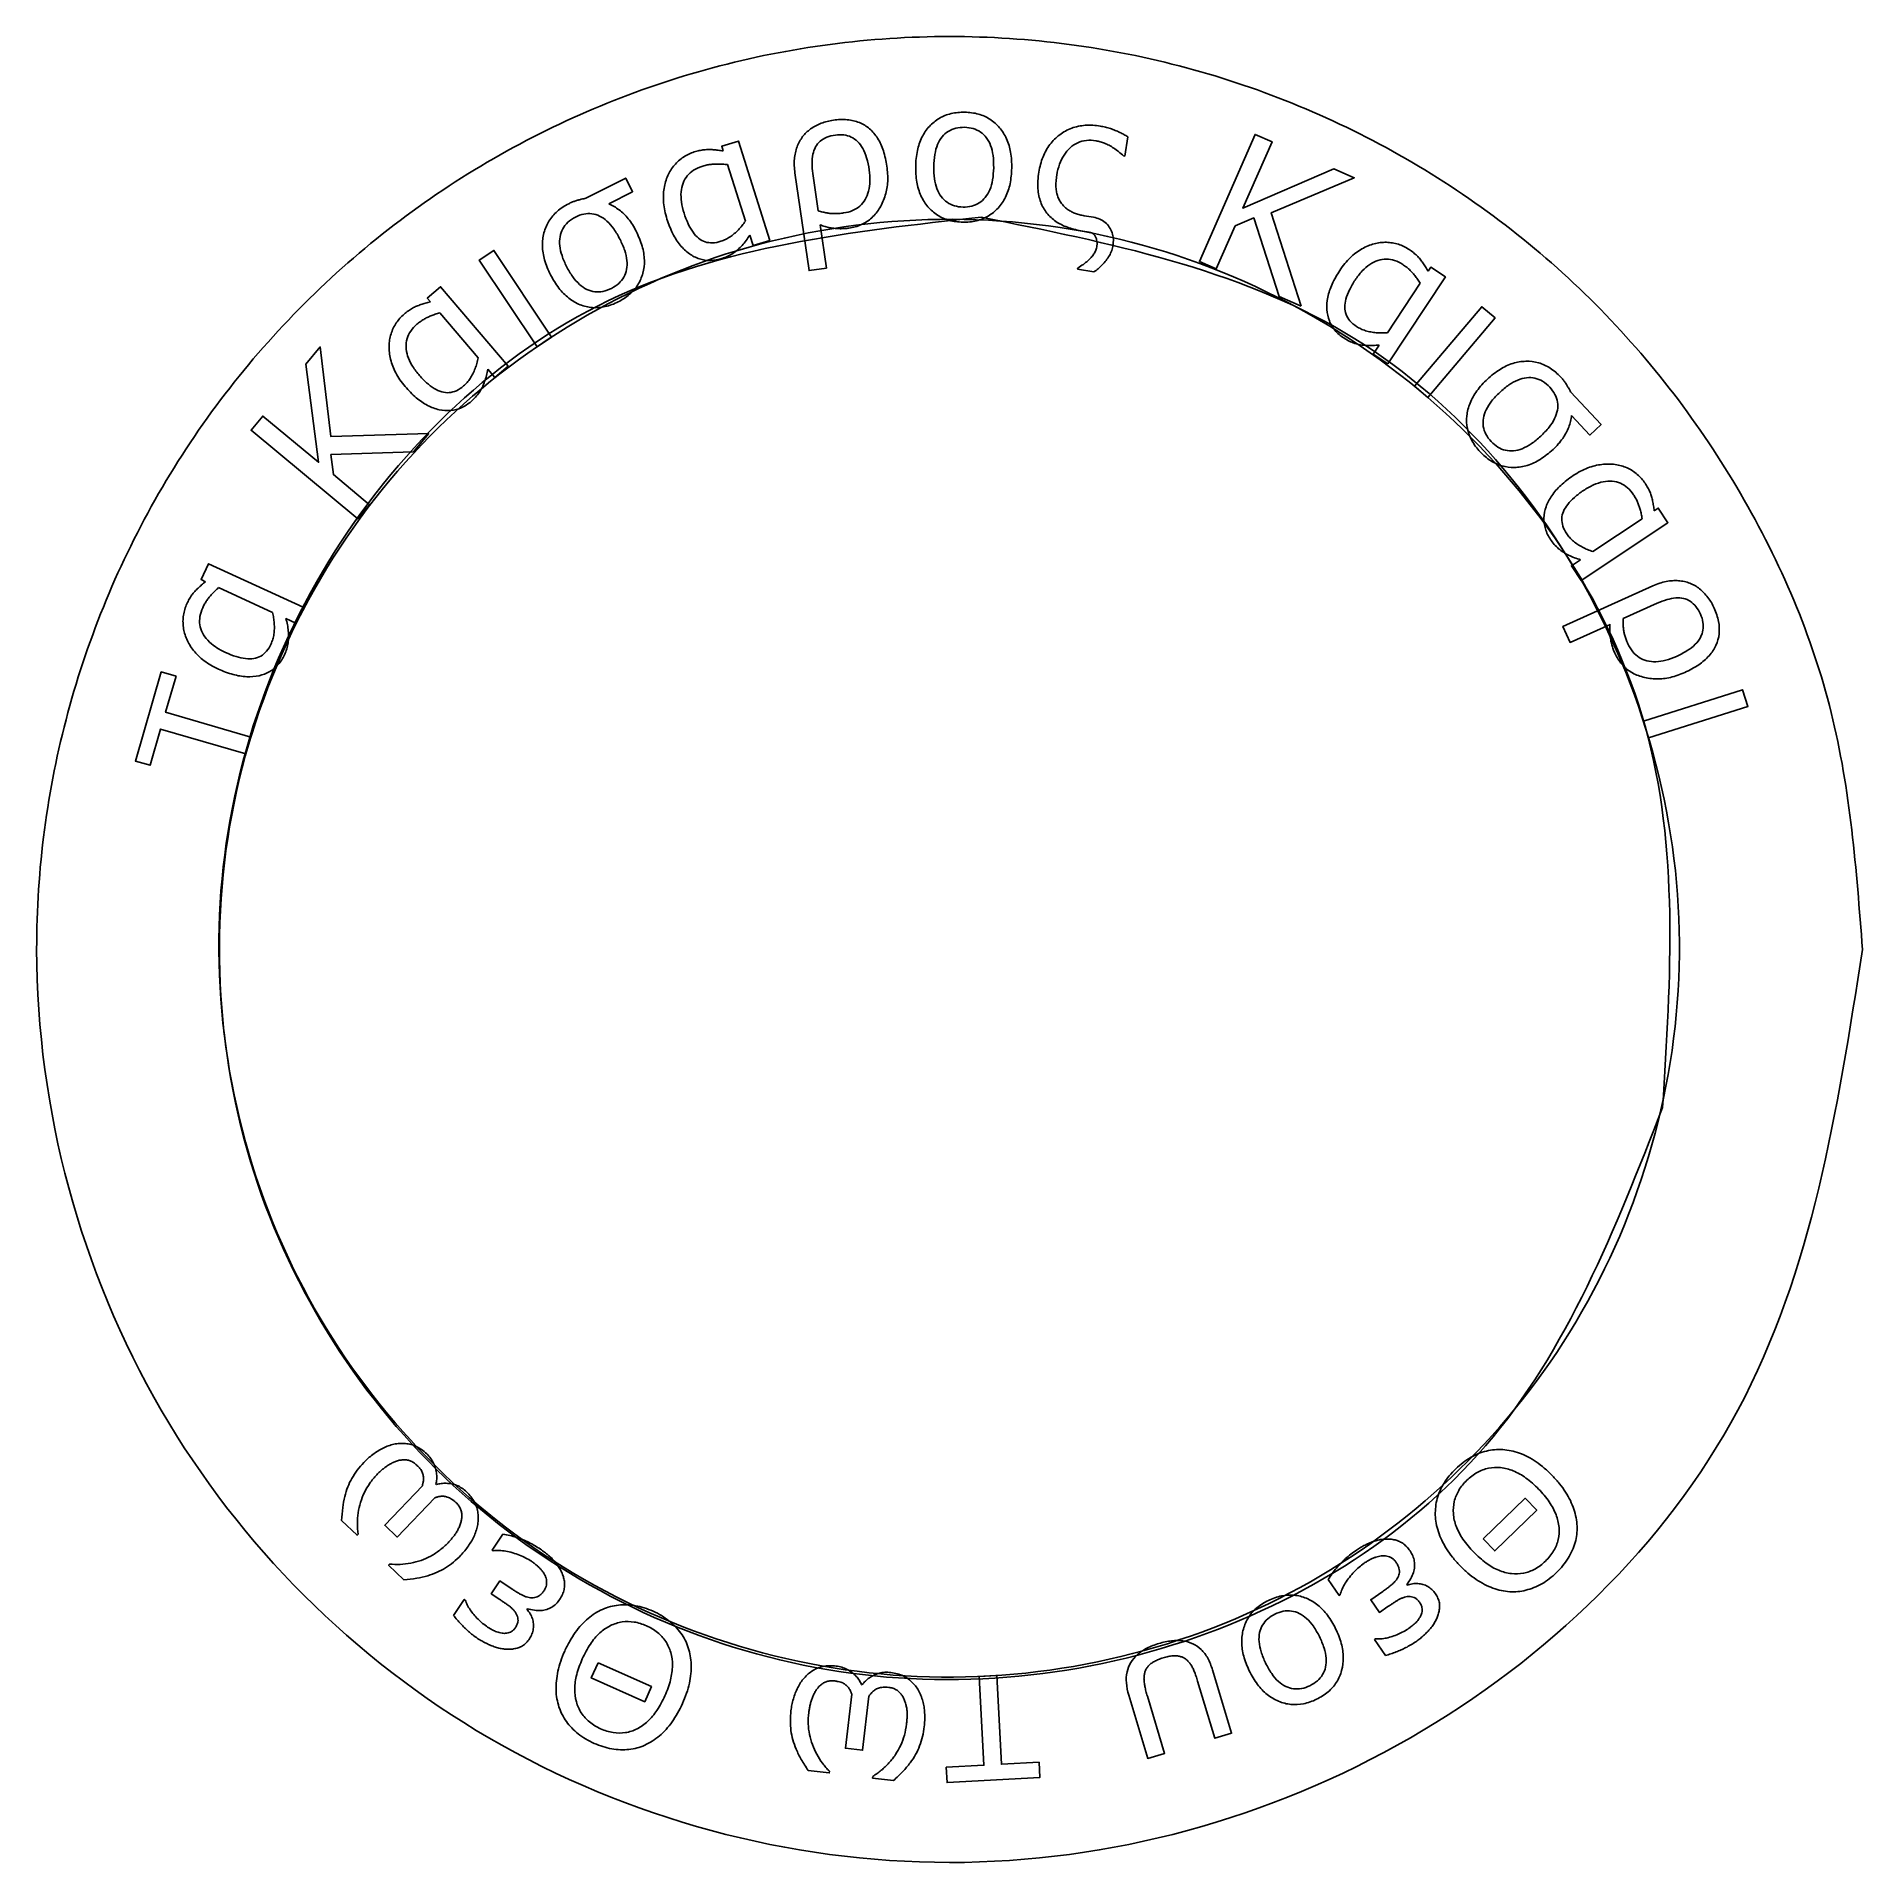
# Model space of a CAD drawing. Header units: millimetres. Extents: x 90.3 to 150.3, y 170.7 to 230.7.
import ezdxf

# ---------------------------------------------------------------- set-up
doc = ezdxf.new("R2010")
doc.units = ezdxf.units.MM
doc.layers.add('Layer_1', color=7, linetype='CONTINUOUS')

msp = doc.modelspace()

# ---------------------------------------------------------------- linework, layer by layer
at = {"layer": 'Layer_1', "color": 7}
for points in [[(131.86414, 221.790772), (131.14294, 222.106554), (130.30473, 224.690792), (129.69527, 224.429262), (129.07477, 223.012125), (128.51914, 223.255413), (130.34871, 227.433862), (130.90434, 227.190574), (129.94962, 225.010148), (132.93323, 226.302206), (133.60672, 226.007311), (130.88048, 224.860066)], [(117.6684, 226.266601)], [(118.25136, 226.387601)], [(121.75905, 226.337981)], [(122.35326, 226.327211)], [(113.59722, 224.583093)], [(121.34184, 224.716832)], [(109.47942, 223.985865)], [(110.00931, 224.254972)], [(107.23135, 220.776958), (106.75222, 220.457396), (104.85355, 223.304165), (105.33268, 223.623726)], [(136.02734, 218.789129), (135.58761, 219.161053), (137.79739, 221.773698), (138.23712, 221.401774)], [(134.69801, 220.917658)], [(103.19437, 217.607611), (102.69125, 217.002041), (99.97596, 216.912111), (100.05852, 216.254068), (101.24846, 215.26545), (100.86084, 214.798902), (97.352305, 217.713857), (97.739921, 218.180404), (99.570768, 216.659303), (99.155309, 219.884011), (99.625147, 220.449523), (99.972715, 217.512221)], [(104.81798, 220.088916)], [(139.73324, 217.517406)], [(140.13854, 217.082749)], [(141.44723, 213.726003)], [(98.058502, 211.729429)], [(144.19211, 210.280099)], [(94.889062, 209.632079), (94.543449, 208.443691), (97.343809, 207.629276), (97.18298, 207.076263), (94.382619, 207.890678), (94.037006, 206.70229), (93.551649, 206.843444), (94.403705, 209.773233)], [(144.46991, 209.753398)], [(143.28122, 207.603533), (143.10779, 208.152722), (146.37079, 209.183195), (146.54422, 208.634006)], [(150.3086, 200.650652)], [(143.73969, 195.45609)], [(137.84341, 181.2823), (139.22158, 182.62022), (139.60353, 182.22677), (138.22537, 180.88886)], [(137.5315, 180.84715)], [(138.71676, 179.54707)], [(108.75838, 177.21426), (110.51283, 176.43243), (110.28963, 175.93156), (108.53517, 176.71339)], [(130.69216, 177.2059)], [(120.20099, 173.78027), (121.43687, 173.84597), (121.28198, 176.75824), (121.8571, 176.78884), (122.01198, 173.87658), (123.24786, 173.94228), (123.27466, 173.43753), (120.22779, 173.27549)], [(130.15814, 176.94503)], [(107.47234, 175.75828)]]:
    msp.add_lwpolyline(points, close=True, dxfattribs=at)
for points in [[(112.86795, 226.890741), (112.81995, 227.042635), (113.36911, 227.216172), (114.40018, 223.953351)], [(126.17075, 227.357573), (126.06532, 226.719846), (126.02902, 226.725846)], [(113.59717, 224.583102), (113.0101, 226.44089)], [(108.35437, 225.335126), (109.66542, 226.000975), (109.89431, 225.550301), (109.10768, 225.150792)], [(116.05555, 224.462217), (116.2602, 223.040119), (115.69015, 222.958079), (115.22849, 226.166137)], [(115.81298, 226.14815), (115.98883, 224.926177)], [(124.73256, 224.763536), (125.0348, 224.713566)], [(114.40018, 223.953351), (113.85102, 223.779814), (113.74302, 224.121576)], [(124.89817, 224.223862), (124.62011, 224.269832)], [(125.68014, 223.790259), (125.68035, 223.790262)], [(125.05096, 222.913131), (124.516, 223.001571), (124.523, 223.043881)], [(136.03382, 222.935653), (136.12172, 223.068485), (136.60196, 222.750588), (134.71321, 219.897279)], [(103.2487, 221.931278), (103.14541, 222.052548), (103.58384, 222.425996), (105.80268, 219.821036)], [(134.69801, 220.917655), (135.77345, 222.542296)], [(104.81798, 220.088916), (103.55461, 221.572134)], [(134.71321, 219.897279), (134.23297, 220.215176), (134.43081, 220.514049)], [(105.80268, 219.821036), (105.36424, 219.447588), (105.13183, 219.720444)], [(140.71826, 218.972052), (141.72107, 217.896612), (141.35139, 217.551894), (140.7497, 218.197158)], [(143.46278, 215.065649), (143.59545, 215.153829), (143.91425, 214.674188), (141.06443, 212.780031)], [(141.44723, 213.726003), (143.06985, 214.804499)], [(95.858025, 212.736797), (95.713183, 212.803107), (95.952911, 213.326767), (99.06423, 211.902423)], [(141.06443, 212.780031), (140.74563, 213.259672), (141.04413, 213.458074)], [(98.05851, 211.729429), (96.286981, 212.540424)], [(142.0118, 211.330274), (140.70196, 210.739879), (140.4653, 211.264932), (143.42012, 212.596782)], [(99.06423, 211.902423), (98.824502, 211.378763), (98.498607, 211.527955)], [(143.56458, 212.030187), (142.43907, 211.522876)], [(101.05842, 183.79364), (101.05838, 183.79402)], [(103.39469, 182.6338), (102.15896, 181.34011), (101.74693, 181.73368), (102.98266, 183.02737)], [(103.42988, 183.08313), (103.44318, 183.07043)], [(100.87181, 181.44282), (100.83581, 181.40512), (100.33074, 181.88756)], [(105.30828, 180.89446), (105.27518, 180.91656), (105.62574, 181.44114)], [(102.37751, 179.93242), (101.87244, 180.41487), (101.90844, 180.45247)], [(105.52988, 179.29092), (105.24716, 179.47985), (105.52972, 179.90266), (105.93215, 179.63372)], [(133.14433, 179.44772), (133.11153, 179.42522), (132.75475, 179.9461)], [(134.71528, 179.05723), (134.43476, 178.86505), (134.14734, 179.28456), (134.54664, 179.55813)], [(135.33063, 179.77991), (135.34273, 179.76221)], [(104.00589, 178.76919), (104.35823, 179.29642), (104.39133, 179.27432)], [(106.4293, 178.98817), (106.4174, 178.97037)], [(134.63278, 177.4488), (134.27437, 177.97193), (134.30727, 177.99443)], [(108.23844, 177.34158), (108.23844, 177.34199)], [(117.41904, 176.493), (117.43734, 176.491)], [(128.95033, 176.97964), (129.57735, 174.89695), (129.02588, 174.73092), (128.45979, 176.61121)], [(117.66069, 176.1133), (117.44996, 174.33671), (116.88413, 174.40381), (117.09486, 176.1804)], [(126.80828, 176.11405), (127.37436, 174.23376), (126.82289, 174.06773), (126.1959, 176.15008)], [(115.0963, 175.63704), (115.0963, 175.63637)], [(116.35925, 173.64549), (116.35325, 173.59379), (115.65965, 173.67609)], [(118.47057, 173.3422), (117.77697, 173.4245), (117.78297, 173.4762)]]:
    msp.add_lwpolyline(points, dxfattribs=at)
for points, knots in [([(150.3086, 200.650652), (149.484047, 195.362126), (147.859398, 184.94193), (135.915997, 173.470518), (120.335817, 169.21864), (104.593948, 173.473937), (93.126017, 184.92855), (89.60462, 198.050841), (91.001079, 208.50122), (94.029281, 215.823045), (98.850487, 222.108675), (105.137087, 226.929445), (112.454622, 229.960343), (120.308469, 230.997237), (128.1631, 229.960359), (135.478291, 226.929378), (141.77354, 222.108924), (146.562536, 215.822113), (149.710293, 208.504675), (150.108613, 203.275901), (150.3086, 200.650652)], [0, 0, 0, 0, 15.685771, 30.906308, 46.592079, 62.277851, 77.498388, 93.184161, 101.037408, 108.825666, 116.678913, 124.53216, 132.320418, 140.173665, 148.026912, 155.81517, 163.668416, 171.521663, 179.309921, 187.163167, 187.163167, 187.163167, 187.163167]), ([(122.35326, 226.327211), (122.342277, 226.153454), (122.321533, 225.825244), (122.167721, 225.372075), (121.919619, 225.005327), (121.589006, 224.732923), (121.184535, 224.57411), (120.74174, 224.535955), (120.300009, 224.590047), (119.899384, 224.763184), (119.577868, 225.047087), (119.344195, 225.423644), (119.211868, 225.881694), (119.181816, 226.384679), (119.230119, 226.886195), (119.378837, 227.339269), (119.626559, 227.707021), (119.957289, 227.980788), (120.36417, 228.140437), (120.807744, 228.178847), (121.249024, 228.124317), (121.647679, 227.949813), (121.967271, 227.663929), (122.20255, 227.288539), (122.33973, 226.829971), (122.348577, 226.501243), (122.35326, 226.327211)], [0, 0, 0, 0, 0.520588, 0.983337, 1.416555, 1.833203, 2.248735, 2.699557, 3.153755, 3.571166, 3.988332, 4.420629, 4.883064, 5.403618, 5.924175, 6.386609, 6.818891, 7.23716, 7.65497, 8.109209, 8.560071, 8.975997, 9.393742, 9.826972, 10.289722, 10.810308, 10.810308, 10.810308, 10.810308]), ([(115.22849, 226.166137), (115.219105, 226.245976), (115.201056, 226.399522), (115.205206, 226.623726), (115.235251, 226.831814), (115.293144, 227.023731), (115.373485, 227.201106), (115.474817, 227.360076), (115.59774, 227.499865), (115.742691, 227.619232), (115.909485, 227.720466), (116.092693, 227.802487), (116.287221, 227.864999), (116.571769, 227.920502), (116.932554, 227.937886), (117.348221, 227.845202), (117.696971, 227.630057), (117.96737, 227.304972), (118.16041, 226.880274), (118.219607, 226.559606), (118.25136, 226.387601)], [0, 0, 0, 0, 0.240946, 0.463381, 0.670572, 0.86977, 1.062668, 1.253058, 1.433188, 1.618827, 1.814139, 2.016777, 2.219738, 2.425633, 2.885499, 3.292998, 3.684052, 4.091622, 4.543886, 5.067166, 5.067166, 5.067166, 5.067166]), ([(117.66836, 226.266601), (117.64488, 226.400326), (117.601953, 226.644814), (117.47674, 226.966339), (117.303682, 227.205942), (117.084, 227.360274), (116.82732, 227.432634), (116.549268, 227.421207), (116.279498, 227.355948), (116.046871, 227.223656), (115.888124, 227.023613), (115.805418, 226.771059), (115.776853, 226.473294), (115.800317, 226.262123), (115.81298, 226.14815)], [0, 0, 0, 0, 0.406645, 0.743467, 1.026212, 1.280527, 1.533723, 1.81161, 2.10649, 2.360048, 2.599183, 2.854068, 3.146805, 3.490058, 3.490058, 3.490058, 3.490058]), ([(121.75905, 226.337981), (121.756986, 226.473566), (121.753193, 226.722696), (121.67557, 227.063158), (121.533523, 227.331176), (121.332885, 227.524796), (121.080756, 227.641589), (120.798655, 227.677188), (120.514842, 227.651937), (120.256495, 227.544687), (120.047808, 227.358726), (119.897777, 227.094926), (119.810945, 226.757806), (119.781761, 226.377337), (119.797474, 225.996805), (119.874541, 225.660292), (120.014899, 225.390103), (120.215699, 225.192593), (120.469183, 225.073535), (120.750816, 225.037299), (121.032793, 225.063223), (121.288074, 225.172122), (121.495232, 225.360748), (121.647114, 225.624213), (121.739055, 225.9592), (121.752031, 226.205019), (121.75905, 226.337981)], [0, 0, 0, 0, 0.406086, 0.746158, 1.037207, 1.303637, 1.567819, 1.856006, 2.147572, 2.413619, 2.680551, 2.970766, 3.310578, 3.716638, 4.112199, 4.449308, 4.744222, 5.013217, 5.279171, 5.569131, 5.855675, 6.119349, 6.386678, 6.681535, 7.019895, 7.418537, 7.418537, 7.418537, 7.418537]), ([(124.62011, 224.269832), (124.543736, 224.284334), (124.394384, 224.312693), (124.180827, 224.379946), (123.982431, 224.463468), (123.801119, 224.567876), (123.640419, 224.696132), (123.50066, 224.844719), (123.38617, 225.016263), (123.298661, 225.209308), (123.235149, 225.423664), (123.204193, 225.661726), (123.206149, 225.922436), (123.247941, 226.273745), (123.353949, 226.687127), (123.586209, 227.113359), (123.913431, 227.440563), (124.315665, 227.660712), (124.779342, 227.754784), (125.156442, 227.730022), (125.429536, 227.674515), (125.592249, 227.628209), (125.748168, 227.56864), (125.897712, 227.503953), (126.03888, 227.434636), (126.127411, 227.3829), (126.17075, 227.357573)], [0, 0, 0, 0, 0.233048, 0.455732, 0.670208, 0.87781, 1.081233, 1.284864, 1.487387, 1.696971, 1.918477, 2.15567, 2.414365, 2.698588, 3.215942, 3.684611, 4.137078, 4.585505, 5.040421, 5.537381, 5.707693, 5.876281, 6.044169, 6.208041, 6.365026, 6.515577, 6.515577, 6.515577, 6.515577]), ([(113.74302, 224.121576), (113.704158, 224.06179), (113.627961, 223.944569), (113.49561, 223.786094), (113.35347, 223.644586), (113.195713, 223.523577), (113.019635, 223.426348), (112.774014, 223.331318), (112.457889, 223.271676), (112.081208, 223.326163), (111.737165, 223.50416), (111.436587, 223.792383), (111.191276, 224.18482), (111.038413, 224.57459), (110.946216, 224.916078), (110.906244, 225.176374), (110.898813, 225.424706), (110.923569, 225.658971), (110.972032, 225.878633), (111.045194, 226.080918), (111.142971, 226.263777), (111.262094, 226.427139), (111.402583, 226.570394), (111.560896, 226.691369), (111.733091, 226.789554), (111.909516, 226.85798), (112.080547, 226.903672), (112.239908, 226.931462), (112.393855, 226.939406), (112.546878, 226.932122), (112.705176, 226.917134), (112.812688, 226.899701), (112.86795, 226.890741)], [0, 0, 0, 0, 0.213755, 0.419108, 0.618067, 0.814453, 1.013516, 1.219191, 1.60333, 1.964128, 2.33963, 2.746679, 3.198778, 3.717346, 3.997131, 4.258689, 4.505509, 4.740289, 4.963593, 5.178869, 5.383464, 5.583619, 5.783405, 5.983246, 6.179517, 6.376047, 6.549122, 6.709996, 6.860414, 7.010502, 7.169257, 7.337164, 7.337164, 7.337164, 7.337164]), ([(126.02902, 226.725846), (125.974553, 226.774449), (125.870887, 226.866954), (125.710658, 226.984395), (125.555836, 227.075213), (125.406866, 227.143564), (125.263383, 227.194066), (125.064441, 227.239183), (124.810327, 227.251722), (124.512369, 227.173384), (124.25892, 227.001787), (124.055992, 226.757285), (123.908314, 226.449448), (123.835985, 226.150325), (123.804007, 225.893945), (123.800039, 225.703559), (123.819916, 225.535119), (123.8648, 225.387594), (123.924957, 225.255809), (124.002507, 225.139887), (124.096184, 225.04127), (124.20129, 224.956944), (124.318829, 224.887054), (124.448694, 224.834526), (124.586993, 224.791095), (124.683421, 224.772839), (124.73256, 224.763536)], [0, 0, 0, 0, 0.218909, 0.416646, 0.594848, 0.756446, 0.907703, 1.050234, 1.367682, 1.660596, 1.958289, 2.270593, 2.603335, 2.973693, 3.188689, 3.377734, 3.54367, 3.695143, 3.838456, 3.976905, 4.111427, 4.244926, 4.380068, 4.520007, 4.66428, 4.814192, 4.814192, 4.814192, 4.814192]), ([(113.0101, 226.44089), (112.956222, 226.44644), (112.853391, 226.457032), (112.705618, 226.463142), (112.568903, 226.459956), (112.436849, 226.448392), (112.30394, 226.422872), (112.118225, 226.372448), (111.896, 226.276124), (111.678283, 226.085281), (111.537062, 225.834603), (111.472902, 225.53614), (111.48859, 225.196854), (111.576418, 224.843486), (111.70266, 224.507368), (111.86076, 224.226421), (112.045494, 224.016246), (112.27053, 223.887892), (112.530829, 223.857161), (112.759459, 223.903729), (112.950333, 223.979151), (113.098416, 224.064431), (113.238921, 224.171592), (113.368662, 224.29755), (113.490682, 224.433975), (113.561626, 224.533273), (113.59722, 224.583093)], [0, 0, 0, 0, 0.162465, 0.310078, 0.443331, 0.572512, 0.707277, 0.848649, 1.149837, 1.425008, 1.701557, 1.998118, 2.329145, 2.711553, 3.086347, 3.403449, 3.674166, 3.91613, 4.162334, 4.44296, 4.60746, 4.776704, 4.953808, 5.136174, 5.318477, 5.502037, 5.502037, 5.502037, 5.502037]), ([(115.98883, 224.926177), (116.03928, 224.911633), (116.135796, 224.88381), (116.276637, 224.853681), (116.409932, 224.832536), (116.543146, 224.828124), (116.681987, 224.833961), (116.879075, 224.855206), (117.11988, 224.914514), (117.370238, 225.06889), (117.55122, 225.295397), (117.66228, 225.578192), (117.705572, 225.910528), (117.681328, 226.142764), (117.6684, 226.266601)], [0, 0, 0, 0, 0.157463, 0.301241, 0.431878, 0.561725, 0.700317, 0.848457, 1.156448, 1.435768, 1.714472, 2.010739, 2.336855, 2.709416, 2.709416, 2.709416, 2.709416]), ([(118.25137, 226.387641), (118.267116, 226.221281), (118.297376, 225.901565), (118.215986, 225.433735), (118.036971, 225.023533), (117.771031, 224.683002), (117.414184, 224.447978), (117.096115, 224.361164), (116.857633, 224.337718), (116.70602, 224.335339), (116.544585, 224.34174), (116.378568, 224.362726), (116.213755, 224.401673), (116.108449, 224.441973), (116.05555, 224.462217)], [0, 0, 0, 0, 0.499542, 0.960033, 1.406672, 1.831023, 2.237561, 2.666281, 2.804951, 2.956182, 3.120741, 3.289295, 3.457488, 3.627259, 3.627259, 3.627259, 3.627259]), ([(110.00931, 224.254975), (110.082978, 224.092765), (110.221206, 223.788397), (110.300568, 223.31141), (110.249197, 222.872199), (110.08126, 222.482263), (109.798954, 222.157569), (109.425588, 221.917376), (109.00908, 221.756826), (108.571827, 221.719899), (108.155193, 221.821825), (107.773908, 222.045608), (107.443336, 222.388529), (107.180684, 222.819573), (106.987725, 223.286699), (106.907484, 223.759), (106.95824, 224.2005), (107.124302, 224.596959), (107.409974, 224.927682), (107.688546, 225.108593), (107.892863, 225.204519), (107.996524, 225.244634), (108.099857, 225.276039), (108.196446, 225.300779), (108.280248, 225.321138), (108.331426, 225.330796), (108.35437, 225.335126)], [0, 0, 0, 0, 0.532818, 0.999767, 1.430537, 1.842297, 2.25437, 2.701651, 3.161936, 3.581233, 3.99684, 4.428206, 4.890327, 5.41085, 5.934519, 6.398555, 6.831873, 7.250343, 7.668698, 8.123236, 8.234945, 8.3458, 8.45632, 8.558735, 8.644922, 8.714958, 8.714958, 8.714958, 8.714958]), ([(109.10768, 225.150792), (109.167058, 225.12327), (109.286813, 225.067761), (109.453245, 224.954804), (109.611364, 224.820476), (109.758216, 224.658928), (109.893687, 224.469379), (109.969815, 224.32821), (110.00931, 224.254972)], [0, 0, 0, 0, 0.196061, 0.395422, 0.601115, 0.817315, 1.048672, 1.298101, 1.298101, 1.298101, 1.298101]), ([(143.73969, 195.45609), (142.179975, 191.46835), (139.106805, 183.611144), (127.792147, 176.719343), (114.88777, 176.097111), (103.327642, 182.142993), (96.361368, 193.087582), (95.758988, 206.093165), (101.801322, 217.625656), (112.740297, 224.600756), (125.77244, 225.194665), (137.204817, 219.177097), (144.546777, 208.149209), (144.011405, 199.729378), (143.73969, 195.45609)], [0, 0, 0, 0, 12.548607, 24.725028, 37.273635, 49.822246, 61.99867, 74.547281, 87.095899, 99.272329, 111.820947, 124.369564, 136.545994, 149.094611, 149.094611, 149.094611, 149.094611]), ([(121.34184, 224.716832), (125.539838, 223.873275), (133.811324, 222.211181), (142.56319, 212.265168), (145.416789, 199.664891), (141.470157, 187.230533), (131.901527, 178.469585), (119.198135, 175.617951), (106.791614, 179.565897), (98.022952, 189.127467), (95.175057, 201.858487), (99.115987, 214.162118), (108.701413, 223.307513), (117.086292, 224.242368), (121.34184, 224.716832)], [0, 0, 0, 0, 12.548605, 24.725023, 37.273628, 49.822236, 61.998656, 74.547263, 87.095877, 99.272303, 111.820917, 124.369532, 136.545959, 149.094574, 149.094574, 149.094574, 149.094574]), ([(109.47942, 223.985861), (109.414589, 224.10391), (109.295213, 224.321275), (109.069742, 224.585736), (108.823653, 224.761207), (108.557032, 224.842563), (108.278323, 224.827675), (108.007355, 224.724103), (107.761669, 224.564445), (107.57959, 224.339809), (107.491523, 224.067785), (107.489896, 223.763543), (107.568183, 223.430957), (107.717098, 223.088651), (107.905843, 222.766113), (108.129216, 222.505454), (108.377127, 222.330273), (108.647661, 222.248184), (108.931045, 222.263045), (109.200464, 222.365204), (109.440652, 222.521588), (109.616334, 222.737882), (109.710522, 223.001541), (109.716972, 223.304685), (109.639612, 223.642264), (109.535676, 223.865201), (109.47942, 223.985865)], [0, 0, 0, 0, 0.403296, 0.742597, 1.033537, 1.298143, 1.562745, 1.855028, 2.159345, 2.432571, 2.7048, 3.000231, 3.334588, 3.722606, 4.11642, 4.452023, 4.744978, 5.014891, 5.284057, 5.580477, 5.870056, 6.134658, 6.401246, 6.694429, 7.032265, 7.430855, 7.430855, 7.430855, 7.430855]), ([(125.0348, 224.713566), (125.107166, 224.69705), (125.246711, 224.665203), (125.429355, 224.550734), (125.565471, 224.392791), (125.658475, 224.207648), (125.70223, 224.000901), (125.687633, 223.861711), (125.68014, 223.790259)], [0, 0, 0, 0, 0.221439, 0.427003, 0.633805, 0.839762, 1.043062, 1.257507, 1.257507, 1.257507, 1.257507]), ([(124.523, 223.043881), (124.584137, 223.083029), (124.698047, 223.15597), (124.846976, 223.272137), (124.964442, 223.386296), (125.05551, 223.503177), (125.1174, 223.631418), (125.150779, 223.756956), (125.160166, 223.873527), (125.145248, 223.97569), (125.109912, 224.06844), (125.055925, 224.145933), (124.983661, 224.202444), (124.926828, 224.216682), (124.89817, 224.223862)], [0, 0, 0, 0, 0.217715, 0.405649, 0.565511, 0.708175, 0.847747, 0.989626, 1.095638, 1.196394, 1.296804, 1.390675, 1.476995, 1.564794, 1.564794, 1.564794, 1.564794]), ([(134.43081, 220.514049), (134.359886, 220.506674), (134.220825, 220.492214), (134.014377, 220.495472), (133.814965, 220.516998), (133.621677, 220.563582), (133.435359, 220.63936), (133.207022, 220.770597), (132.961873, 220.978909), (132.767392, 221.306069), (132.68948, 221.685511), (132.724575, 222.100463), (132.875484, 222.537975), (133.082455, 222.901913), (133.290018, 223.188328), (133.467284, 223.383078), (133.655708, 223.545004), (133.853435, 223.673053), (134.054712, 223.773489), (134.258007, 223.843799), (134.461678, 223.882745), (134.663608, 223.892837), (134.863337, 223.873674), (135.056947, 223.826636), (135.241566, 223.754477), (135.405705, 223.660317), (135.548778, 223.556058), (135.670592, 223.449614), (135.773564, 223.3349), (135.86412, 223.211335), (135.951998, 223.07882), (136.006041, 222.984259), (136.03382, 222.935653)], [0, 0, 0, 0, 0.213757, 0.419111, 0.61807, 0.814454, 1.013516, 1.219194, 1.603332, 1.964128, 2.339628, 2.746674, 3.198774, 3.717351, 3.997134, 4.25869, 4.505508, 4.740289, 4.963593, 5.178867, 5.383467, 5.583623, 5.783407, 5.983248, 6.179517, 6.376046, 6.549124, 6.71, 6.860416, 7.010502, 7.169256, 7.337164, 7.337164, 7.337164, 7.337164]), ([(125.68035, 223.790262), (125.667569, 223.732257), (125.641694, 223.614827), (125.562308, 223.447355), (125.455023, 223.291116), (125.32967, 223.148253), (125.196395, 223.019162), (125.098814, 222.948019), (125.05096, 222.913131)], [0, 0, 0, 0, 0.177723, 0.359798, 0.551544, 0.744835, 0.929256, 1.106728, 1.106728, 1.106728, 1.106728]), ([(135.77345, 222.542296), (135.743887, 222.587681), (135.687465, 222.674303), (135.599298, 222.793049), (135.510866, 222.897363), (135.418812, 222.992748), (135.315404, 223.080049), (135.159449, 223.192789), (134.944806, 223.304999), (134.659513, 223.3543), (134.375794, 223.306482), (134.10337, 223.168712), (133.849405, 222.943191), (133.62983, 222.65273), (133.447857, 222.343217), (133.328805, 222.043627), (133.281529, 221.767827), (133.323227, 221.512136), (133.463004, 221.290409), (133.642974, 221.141911), (133.821639, 221.040914), (133.981063, 220.979392), (134.152738, 220.937525), (134.33226, 220.915834), (134.515068, 220.906734), (134.63689, 220.914009), (134.69801, 220.917658)], [0, 0, 0, 0, 0.162468, 0.310082, 0.443333, 0.572519, 0.707283, 0.848643, 1.149836, 1.42501, 1.70156, 1.998119, 2.329144, 2.711545, 3.08634, 3.403443, 3.674161, 3.916125, 4.162331, 4.442962, 4.607459, 4.776701, 4.953806, 5.136175, 5.318479, 5.502041, 5.502041, 5.502041, 5.502041]), ([(105.13183, 219.720444), (105.119287, 219.650251), (105.094694, 219.512622), (105.034398, 219.315146), (104.958451, 219.129509), (104.860181, 218.956668), (104.735776, 218.798616), (104.54645, 218.61554), (104.278403, 218.437652), (103.910187, 218.341354), (103.524005, 218.37154), (103.134999, 218.520175), (102.756376, 218.786314), (102.463959, 219.085946), (102.246217, 219.364698), (102.108161, 219.588958), (102.00474, 219.814851), (101.936431, 220.040301), (101.89567, 220.261515), (101.884313, 220.47634), (101.903562, 220.682815), (101.949762, 220.879609), (102.023231, 221.066305), (102.122092, 221.239278), (102.242531, 221.39671), (102.378459, 221.528361), (102.518254, 221.636973), (102.654263, 221.724552), (102.793004, 221.791736), (102.93681, 221.844542), (103.088475, 221.892295), (103.194303, 221.918043), (103.2487, 221.931278)], [0, 0, 0, 0, 0.213751, 0.419104, 0.618072, 0.814456, 1.013519, 1.219195, 1.603338, 1.964135, 2.339633, 2.746681, 3.198782, 3.717351, 3.997134, 4.258692, 4.505511, 4.740292, 4.963596, 5.178871, 5.383484, 5.583638, 5.783359, 5.983204, 6.179476, 6.376006, 6.54908, 6.709955, 6.860375, 7.010459, 7.169212, 7.33712, 7.33712, 7.33712, 7.33712]), ([(103.55461, 221.572134), (103.502814, 221.556293), (103.403957, 221.526059), (103.265442, 221.474217), (103.140723, 221.418122), (103.023577, 221.356083), (102.911057, 221.280887), (102.759548, 221.162241), (102.592294, 220.98706), (102.465932, 220.726573), (102.433322, 220.440705), (102.490291, 220.140786), (102.636676, 219.834308), (102.854978, 219.542889), (103.10201, 219.282339), (103.356926, 219.084995), (103.608855, 218.963211), (103.866093, 218.93248), (104.117853, 219.005402), (104.310375, 219.13722), (104.456893, 219.280936), (104.560151, 219.417092), (104.647916, 219.570462), (104.718461, 219.736962), (104.777821, 219.910103), (104.804563, 220.029175), (104.81798, 220.088916)], [0, 0, 0, 0, 0.162468, 0.310082, 0.443333, 0.572517, 0.707281, 0.848645, 1.149835, 1.425006, 1.701554, 1.998118, 2.329145, 2.711542, 3.086336, 3.403438, 3.674155, 3.916117, 4.162323, 4.442954, 4.607451, 4.776693, 4.953798, 5.136166, 5.31847, 5.502032, 5.502032, 5.502032, 5.502032]), ([(140.13854, 217.082749), (140.003069, 216.967048), (139.748874, 216.74995), (139.312509, 216.54162), (138.876246, 216.469386), (138.455055, 216.522771), (138.064885, 216.704144), (137.730718, 216.996425), (137.461117, 217.352194), (137.30457, 217.762129), (137.287154, 218.190698), (137.396627, 218.619037), (137.634615, 219.031633), (137.976082, 219.403364), (138.371519, 219.718114), (138.80314, 219.925983), (139.241435, 219.999448), (139.668374, 219.94965), (140.065264, 219.766715), (140.316232, 219.549125), (140.464978, 219.379358), (140.532223, 219.290859), (140.591005, 219.200256), (140.641529, 219.114296), (140.684298, 219.039406), (140.707747, 218.992901), (140.71826, 218.972052)], [0, 0, 0, 0, 0.532819, 0.999767, 1.430535, 1.842297, 2.25437, 2.701658, 3.161943, 3.581239, 3.996847, 4.428216, 4.890339, 5.410861, 5.934526, 6.398561, 6.83188, 7.250352, 7.668708, 8.123245, 8.23495, 8.345803, 8.45632, 8.558741, 8.64493, 8.714967, 8.714967, 8.714967, 8.714967]), ([(139.73324, 217.517406), (139.828722, 217.612389), (140.004535, 217.787282), (140.196226, 218.077163), (140.296705, 218.362215), (140.301046, 218.640938), (140.209578, 218.904625), (140.035044, 219.13633), (139.813601, 219.328201), (139.547332, 219.440964), (139.261556, 219.450268), (138.968756, 219.3676), (138.670848, 219.200288), (138.383157, 218.962419), (138.12549, 218.691749), (137.936871, 218.404939), (137.837174, 218.118219), (137.833213, 217.835534), (137.92595, 217.567347), (138.098697, 217.336738), (138.31547, 217.149241), (138.571948, 217.040311), (138.851376, 217.022812), (139.144459, 217.100531), (139.447426, 217.268336), (139.632869, 217.429939), (139.73324, 217.517406)], [0, 0, 0, 0, 0.403294, 0.742595, 1.033536, 1.298142, 1.562743, 1.855018, 2.159334, 2.432562, 2.704796, 3.000227, 3.334583, 3.722599, 4.116412, 4.452013, 4.744966, 5.014877, 5.284042, 5.580456, 5.870037, 6.134638, 6.401222, 6.694408, 7.032246, 7.43084, 7.43084, 7.43084, 7.43084]), ([(140.7497, 218.197158), (140.739698, 218.132481), (140.719527, 218.002039), (140.657066, 217.810836), (140.571756, 217.62171), (140.457184, 217.435867), (140.312552, 217.253213), (140.197979, 217.140976), (140.13854, 217.082749)], [0, 0, 0, 0, 0.196058, 0.395419, 0.601119, 0.81732, 1.048676, 1.298102, 1.298102, 1.298102, 1.298102]), ([(141.04413, 213.458074), (140.975923, 213.478864), (140.842188, 213.519626), (140.653263, 213.602926), (140.477932, 213.700331), (140.317971, 213.818413), (140.175791, 213.960688), (140.016472, 214.170398), (139.871632, 214.457651), (139.819697, 214.834691), (139.89548, 215.214566), (140.089216, 215.583192), (140.398389, 215.927569), (140.73059, 216.182382), (141.033207, 216.365518), (141.272262, 216.475996), (141.508829, 216.551892), (141.740789, 216.592968), (141.96528, 216.607221), (142.179913, 216.592933), (142.382694, 216.549602), (142.572652, 216.480368), (142.749207, 216.385039), (142.909282, 216.266407), (143.051306, 216.128127), (143.165905, 215.977544), (143.257167, 215.82585), (143.327995, 215.680412), (143.378242, 215.534679), (143.413632, 215.385627), (143.443067, 215.229367), (143.456087, 215.121232), (143.46278, 215.065649)], [0, 0, 0, 0, 0.213753, 0.419106, 0.618069, 0.814454, 1.013517, 1.219195, 1.603334, 1.964131, 2.339632, 2.746679, 3.198778, 3.717345, 3.997133, 4.258693, 4.505512, 4.740293, 4.963595, 5.178867, 5.383465, 5.583621, 5.783405, 5.983246, 6.179518, 6.37605, 6.549126, 6.710001, 6.860418, 7.010508, 7.169264, 7.337172, 7.337172, 7.337172, 7.337172]), ([(143.06985, 214.804499), (143.060271, 214.857809), (143.041989, 214.959555), (143.006948, 215.103245), (142.966016, 215.233729), (142.91833, 215.357415), (142.857008, 215.47806), (142.757152, 215.642563), (142.603062, 215.829428), (142.359401, 215.985797), (142.079421, 216.052085), (141.774862, 216.03111), (141.453182, 215.922113), (141.137932, 215.73991), (140.849913, 215.525535), (140.62372, 215.295829), (140.472911, 215.060125), (140.411882, 214.808348), (140.454424, 214.549715), (140.562471, 214.342916), (140.687792, 214.180386), (140.81074, 214.061706), (140.952618, 213.95637), (141.10957, 213.866569), (141.274444, 213.78709), (141.389503, 213.746412), (141.44723, 213.726003)], [0, 0, 0, 0, 0.162465, 0.310079, 0.443336, 0.572516, 0.707281, 0.848652, 1.14984, 1.425009, 1.701559, 1.998122, 2.329147, 2.711545, 3.086341, 3.403444, 3.674161, 3.916125, 4.162331, 4.44296, 4.607456, 4.776699, 4.953805, 5.136169, 5.318472, 5.502032, 5.502032, 5.502032, 5.502032]), ([(98.498607, 211.527955), (98.51687, 211.459027), (98.552678, 211.323881), (98.581405, 211.119416), (98.590987, 210.919074), (98.574877, 210.720905), (98.528853, 210.525104), (98.434553, 210.279201), (98.266696, 210.004762), (97.973585, 209.761982), (97.610778, 209.626267), (97.195391, 209.596732), (96.739798, 209.678094), (96.348202, 209.826218), (96.033114, 209.986949), (95.813271, 210.131935), (95.624132, 210.293026), (95.467019, 210.468547), (95.336637, 210.651851), (95.235706, 210.841811), (95.165706, 211.036998), (95.124476, 211.234931), (95.112495, 211.435219), (95.128979, 211.633778), (95.171692, 211.827346), (95.239323, 212.004079), (95.320178, 212.161567), (95.406484, 212.298387), (95.503877, 212.417875), (95.611933, 212.526468), (95.729248, 212.6338), (95.814305, 212.701829), (95.858025, 212.736797)], [0, 0, 0, 0, 0.213755, 0.419108, 0.618068, 0.814453, 1.013515, 1.219191, 1.60333, 1.964127, 2.339627, 2.746674, 3.198775, 3.717345, 3.997129, 4.258687, 4.505506, 4.740287, 4.96359, 5.178864, 5.383462, 5.583616, 5.7834, 5.983242, 6.179513, 6.376048, 6.549124, 6.709999, 6.860416, 7.010503, 7.169257, 7.337165, 7.337165, 7.337165, 7.337165]), ([(96.286981, 212.540424), (96.246719, 212.504193), (96.169875, 212.435042), (96.066207, 212.329557), (95.976842, 212.226041), (95.896852, 212.120335), (95.826611, 212.004659), (95.739374, 211.833131), (95.661738, 211.603708), (95.657189, 211.314226), (95.748341, 211.041326), (95.92662, 210.793511), (96.188735, 210.577514), (96.509684, 210.405545), (96.843634, 210.273678), (97.158041, 210.202437), (97.437834, 210.198429), (97.683989, 210.279199), (97.881408, 210.451614), (98.000257, 210.652399), (98.072381, 210.844543), (98.108486, 211.011567), (98.123273, 211.187653), (98.116921, 211.368369), (98.097614, 211.550383), (98.071569, 211.66961), (98.058502, 211.729429)], [0, 0, 0, 0, 0.162467, 0.310082, 0.443335, 0.572518, 0.707282, 0.848645, 1.149836, 1.425007, 1.701553, 1.998115, 2.329142, 2.711544, 3.086338, 3.40344, 3.674157, 3.916121, 4.162327, 4.442956, 4.607451, 4.776693, 4.953797, 5.136165, 5.31847, 5.502033, 5.502033, 5.502033, 5.502033]), ([(143.42012, 212.596782), (143.494241, 212.627901), (143.636791, 212.687748), (143.853378, 212.745832), (144.061647, 212.774583), (144.26209, 212.772104), (144.454776, 212.744014), (144.635586, 212.690647), (144.803947, 212.611233), (144.95878, 212.504995), (145.102239, 212.372752), (145.231779, 212.219415), (145.345708, 212.0498), (145.477833, 211.791747), (145.594423, 211.449877), (145.620455, 211.024804), (145.510303, 210.630113), (145.272783, 210.280283), (144.918139, 209.977202), (144.626399, 209.831534), (144.46991, 209.753398)], [0, 0, 0, 0, 0.240945, 0.463381, 0.67057, 0.869765, 1.062663, 1.253058, 1.433189, 1.618829, 1.814144, 2.01678, 2.219742, 2.42564, 2.885501, 3.293, 3.684052, 4.091622, 4.543886, 5.067164, 5.067164, 5.067164, 5.067164]), ([(144.19212, 210.280099), (144.314115, 210.33969), (144.537157, 210.448639), (144.811441, 210.657978), (144.99377, 210.890599), (145.081242, 211.144421), (145.079704, 211.411099), (144.99174, 211.675118), (144.854335, 211.916271), (144.66281, 212.103178), (144.426635, 212.200332), (144.161055, 212.209883), (143.867018, 212.154904), (143.670593, 212.073904), (143.56458, 212.030187)], [0, 0, 0, 0, 0.406648, 0.74347, 1.026207, 1.280519, 1.533713, 1.811599, 2.106484, 2.36004, 2.599169, 2.85406, 3.1468, 3.490049, 3.490049, 3.490049, 3.490049]), ([(144.46985, 209.753395), (144.314353, 209.692204), (144.015514, 209.574604), (143.543437, 209.523282), (143.099705, 209.581721), (142.698854, 209.742982), (142.374222, 210.020806), (142.202722, 210.302396), (142.114189, 210.52507), (142.069934, 210.670099), (142.031398, 210.826998), (142.005597, 210.992336), (141.997402, 211.161491), (142.006986, 211.273838), (142.0118, 211.330274)], [0, 0, 0, 0, 0.499542, 0.960035, 1.406677, 1.831027, 2.237564, 2.666282, 2.804948, 2.956177, 3.120737, 3.289292, 3.457486, 3.627259, 3.627259, 3.627259, 3.627259]), ([(142.43907, 211.522876), (142.439073, 211.470372), (142.439079, 211.369926), (142.449124, 211.226252), (142.465659, 211.092309), (142.498298, 210.963079), (142.542348, 210.831279), (142.617359, 210.647787), (142.741008, 210.43281), (142.958669, 210.234987), (143.226428, 210.123797), (143.528917, 210.095373), (143.860248, 210.14579), (144.076693, 210.233388), (144.19211, 210.280099)], [0, 0, 0, 0, 0.157461, 0.301239, 0.431873, 0.561718, 0.700312, 0.848461, 1.156449, 1.435765, 1.714467, 2.010735, 2.336851, 2.709415, 2.709415, 2.709415, 2.709415]), ([(101.05838, 183.79402), (101.104796, 183.84032), (101.198106, 183.933397), (101.353247, 184.058635), (101.517128, 184.172137), (101.687364, 184.270963), (101.863964, 184.345581), (102.04714, 184.39785), (102.235023, 184.42385), (102.424227, 184.421573), (102.609255, 184.391575), (102.790304, 184.325042), (102.965256, 184.217911), (103.123647, 184.085932), (103.258357, 183.935931), (103.356023, 183.771915), (103.420808, 183.594799), (103.453677, 183.415816), (103.461897, 183.24325), (103.440325, 183.135367), (103.42988, 183.08313)], [0, 0, 0, 0, 0.196567, 0.395165, 0.597101, 0.794281, 0.984546, 1.170709, 1.364249, 1.551374, 1.736441, 1.923941, 2.126082, 2.348854, 2.540532, 2.728071, 2.9179, 3.103035, 3.272721, 3.432008, 3.432008, 3.432008, 3.432008]), ([(138.71676, 179.54707), (138.624314, 179.556994), (138.43636, 179.57717), (138.157854, 179.661956), (137.880404, 179.786347), (137.604077, 179.951086), (137.333427, 180.159666), (137.074855, 180.404003), (136.838171, 180.67013), (136.637718, 180.948397), (136.48197, 181.230845), (136.36687, 181.51191), (136.293857, 181.789818), (136.26473, 182.066616), (136.275689, 182.340328), (136.327784, 182.609864), (136.421085, 182.870218), (136.554692, 183.121885), (136.730573, 183.363914), (136.940904, 183.59033), (137.173771, 183.793671), (137.421977, 183.960947), (137.679913, 184.088684), (137.945406, 184.175185), (138.215551, 184.220414), (138.489137, 184.223687), (138.765072, 184.18515), (139.041999, 184.104101), (139.319428, 183.982849), (139.593515, 183.816443), (139.863498, 183.607432), (140.121031, 183.363411), (140.35653, 183.099451), (140.555412, 182.825585), (140.71223, 182.54664), (140.828881, 182.264962), (140.903888, 181.98116), (140.937206, 181.701407), (140.926554, 181.426635), (140.872323, 181.158562), (140.775788, 180.895148), (140.639347, 180.640434), (140.465782, 180.397915), (140.257411, 180.172404), (140.025306, 179.970345), (139.775902, 179.802319), (139.516649, 179.678066), (139.253141, 179.591432), (138.985038, 179.543217), (138.806019, 179.545788), (138.71676, 179.54707)], [0, 0, 0, 0, 0.278414, 0.566055, 0.868631, 1.189079, 1.528741, 1.891629, 2.254873, 2.595696, 2.918235, 3.220242, 3.504713, 3.777216, 4.052173, 4.323552, 4.597562, 4.878829, 5.17548, 5.492506, 5.80412, 6.100956, 6.387929, 6.664827, 6.935623, 7.2065, 7.482467, 7.768333, 8.069519, 8.38821, 8.727721, 9.091953, 9.451087, 9.787569, 10.105275, 10.408923, 10.699731, 10.983222, 11.250952, 11.521167, 11.800361, 12.089601, 12.385431, 12.692625, 13.008678, 13.306702, 13.591942, 13.868236, 14.137029, 14.404328, 14.404328, 14.404328, 14.404328]), ([(100.33074, 181.88756), (100.340642, 182.028662), (100.359273, 182.294146), (100.425772, 182.66424), (100.523015, 182.987664), (100.660875, 183.276081), (100.836965, 183.546831), (100.983338, 183.709962), (101.05842, 183.79364)], [0, 0, 0, 0, 0.424103, 0.797954, 1.125685, 1.43407, 1.753925, 2.090782, 2.090782, 2.090782, 2.090782]), ([(102.98266, 183.02737), (102.986287, 183.040751), (102.993948, 183.069009), (103.004218, 183.114112), (103.014967, 183.163065), (103.02279, 183.215117), (103.024285, 183.268935), (103.020063, 183.325525), (103.008738, 183.38382), (102.991314, 183.442837), (102.967908, 183.503385), (102.928514, 183.566653), (102.870656, 183.635674), (102.79307, 183.715523), (102.697854, 183.794376), (102.584383, 183.853212), (102.465184, 183.882419), (102.344066, 183.884104), (102.22235, 183.867644), (102.103765, 183.831398), (101.990834, 183.778932), (101.881896, 183.718815), (101.777594, 183.648512), (101.677159, 183.570114), (101.579978, 183.48469), (101.432277, 183.338251), (101.251658, 183.119702), (101.069895, 182.812355), (100.944135, 182.483315), (100.867303, 182.14213), (100.837756, 181.792199), (100.860401, 181.559871), (100.87181, 181.44282)], [0, 0, 0, 0, 0.041587, 0.087826, 0.138748, 0.191944, 0.245453, 0.299903, 0.361882, 0.423184, 0.484407, 0.555991, 0.645536, 0.754179, 0.889836, 1.014541, 1.134231, 1.254483, 1.375842, 1.501437, 1.624813, 1.748841, 1.87438, 2.001703, 2.130855, 2.262296, 2.625455, 2.977915, 3.328745, 3.677591, 4.02447, 4.376691, 4.376691, 4.376691, 4.376691]), ([(137.5315, 180.84715), (137.664229, 180.720623), (137.91193, 180.484496), (138.334983, 180.238302), (138.75958, 180.122682), (139.174793, 180.134444), (139.565191, 180.280493), (139.900272, 180.541763), (140.17185, 180.869313), (140.331163, 181.256522), (140.356198, 181.671753), (140.251529, 182.099483), (140.015051, 182.526326), (139.673595, 182.928919), (139.280316, 183.282577), (138.856651, 183.531611), (138.429637, 183.644393), (138.015774, 183.625668), (137.629135, 183.478978), (137.297963, 183.220896), (137.03036, 182.897798), (136.872737, 182.516295), (136.843526, 182.103706), (136.943555, 181.674531), (137.177568, 181.241217), (137.407889, 180.984779), (137.5315, 180.84715)], [0, 0, 0, 0, 0.548779, 1.024144, 1.451745, 1.853008, 2.249795, 2.680347, 3.114276, 3.51293, 3.914695, 4.341421, 4.816501, 5.365245, 5.918829, 6.396725, 6.825511, 7.225161, 7.619778, 8.045802, 8.471495, 8.865177, 9.263549, 9.692335, 10.17023, 10.723822, 10.723822, 10.723822, 10.723822]), ([(103.44318, 183.07043), (103.495456, 183.083123), (103.601669, 183.108913), (103.770136, 183.113149), (103.943778, 183.095308), (104.119114, 183.045469), (104.286518, 182.954603), (104.443237, 182.82536), (104.584098, 182.670932), (104.6985, 182.497695), (104.77463, 182.316022), (104.812513, 182.130127), (104.824133, 181.944139), (104.805314, 181.758774), (104.761565, 181.57578), (104.695735, 181.395507), (104.608203, 181.219897), (104.500525, 181.052987), (104.381467, 180.89345), (104.219151, 180.710405), (104.010627, 180.515268), (103.749752, 180.325528), (103.467565, 180.174965), (103.149049, 180.062895), (102.782353, 179.979546), (102.518007, 179.948775), (102.37751, 179.93242)], [0, 0, 0, 0, 0.160983, 0.327081, 0.502384, 0.683393, 0.869949, 1.06944, 1.290221, 1.494812, 1.68929, 1.877162, 2.0614, 2.246351, 2.433854, 2.624526, 2.820907, 3.021169, 3.219644, 3.417562, 3.754419, 4.074272, 4.382654, 4.71039, 5.084242, 5.508341, 5.508341, 5.508341, 5.508341]), ([(101.90844, 180.45247), (102.024854, 180.446752), (102.256692, 180.435364), (102.603781, 180.480686), (102.942416, 180.569242), (103.265709, 180.71147), (103.565345, 180.907477), (103.775472, 181.09928), (103.915634, 181.252327), (103.996484, 181.348946), (104.071039, 181.445301), (104.136637, 181.548858), (104.191975, 181.664528), (104.237872, 181.785113), (104.270599, 181.907435), (104.281698, 182.027542), (104.277288, 182.147988), (104.243459, 182.266682), (104.179349, 182.378845), (104.098079, 182.469014), (104.01664, 182.540504), (103.94466, 182.593142), (103.873998, 182.632537), (103.80597, 182.658475), (103.74329, 182.676902), (103.684006, 182.684634), (103.627688, 182.68637), (103.572482, 182.6826), (103.520416, 182.671684), (103.472424, 182.660595), (103.430532, 182.648548), (103.405912, 182.638417), (103.39469, 182.6338)], [0, 0, 0, 0, 0.349062, 0.695151, 1.045116, 1.396258, 1.749712, 2.114575, 2.246331, 2.372196, 2.492441, 2.611597, 2.739158, 2.876415, 2.998346, 3.117641, 3.237084, 3.357933, 3.483914, 3.621283, 3.720074, 3.808742, 3.888336, 3.961911, 4.02678, 4.083835, 4.140705, 4.195657, 4.249347, 4.300055, 4.343495, 4.379877, 4.379877, 4.379877, 4.379877]), ([(105.62574, 181.44114), (105.702634, 181.426673), (105.853499, 181.39829), (106.0715, 181.337115), (106.278956, 181.262187), (106.479216, 181.171342), (106.67647, 181.064955), (106.851265, 180.956298), (107.002939, 180.848099), (107.130539, 180.742607), (107.253433, 180.628751), (107.366877, 180.505128), (107.464647, 180.370423), (107.545662, 180.228783), (107.608666, 180.081541), (107.646488, 179.929027), (107.663748, 179.772592), (107.645727, 179.611607), (107.590044, 179.450356), (107.501594, 179.293339), (107.385256, 179.149076), (107.238602, 179.035423), (107.068739, 178.956444), (106.873471, 178.921588), (106.655363, 178.930656), (106.507748, 178.968212), (106.4293, 178.98817)], [0, 0, 0, 0, 0.234638, 0.460359, 0.678383, 0.895777, 1.119415, 1.350306, 1.512758, 1.677973, 1.846636, 2.015044, 2.180456, 2.344858, 2.503741, 2.659184, 2.81473, 2.973517, 3.140726, 3.323077, 3.511932, 3.692763, 3.874902, 4.068429, 4.282101, 4.524442, 4.524442, 4.524442, 4.524442]), ([(132.75475, 179.9461), (132.796769, 180.0121), (132.879212, 180.141592), (133.017067, 180.321208), (133.163783, 180.48591), (133.322578, 180.638036), (133.494687, 180.781586), (133.660553, 180.903439), (133.817389, 181.004009), (133.962763, 181.083232), (134.114153, 181.154973), (134.271096, 181.21431), (134.4325, 181.254978), (134.594109, 181.277521), (134.754222, 181.281249), (134.909865, 181.259651), (135.061507, 181.21752), (135.204243, 181.140921), (135.333224, 181.029276), (135.446093, 180.888786), (135.536746, 180.727145), (135.587714, 180.548746), (135.597879, 180.361694), (135.557587, 180.167475), (135.468068, 179.968384), (135.378323, 179.845314), (135.33063, 179.77991)], [0, 0, 0, 0, 0.234631, 0.460349, 0.678377, 0.895774, 1.119413, 1.350302, 1.512757, 1.677971, 1.846628, 2.015038, 2.180452, 2.344857, 2.503739, 2.659184, 2.81473, 2.973518, 3.140725, 3.323068, 3.511923, 3.692755, 3.874895, 4.068418, 4.28209, 4.524428, 4.524428, 4.524428, 4.524428]), ([(105.93215, 179.63372), (105.966285, 179.61128), (106.032307, 179.567876), (106.13028, 179.508499), (106.223783, 179.456372), (106.313596, 179.409832), (106.40425, 179.37568), (106.493837, 179.350615), (106.583637, 179.340609), (106.671951, 179.349607), (106.758571, 179.374897), (106.840546, 179.423193), (106.915949, 179.493203), (106.980807, 179.577334), (107.032322, 179.668259), (107.062664, 179.76131), (107.070493, 179.854751), (107.060626, 179.945941), (107.036525, 180.034455), (106.998084, 180.116422), (106.949023, 180.193482), (106.891168, 180.267612), (106.822765, 180.341315), (106.744986, 180.413177), (106.65961, 180.48248), (106.541202, 180.566829), (106.382122, 180.659993), (106.175243, 180.752752), (105.953585, 180.828975), (105.729184, 180.883427), (105.512591, 180.910046), (105.374534, 180.899514), (105.30828, 180.89446)], [0, 0, 0, 0, 0.122545, 0.237025, 0.343562, 0.443744, 0.540105, 0.633647, 0.72227, 0.809349, 0.898344, 0.990903, 1.091952, 1.205254, 1.308427, 1.404088, 1.496395, 1.587515, 1.678007, 1.770345, 1.857954, 1.951597, 2.052067, 2.159283, 2.269021, 2.381742, 2.59517, 2.820792, 3.060881, 3.297288, 3.512878, 3.711806, 3.711806, 3.711806, 3.711806]), ([(134.54664, 179.55813), (134.580166, 179.581472), (134.64501, 179.626618), (134.736565, 179.695484), (134.819725, 179.762905), (134.896332, 179.828971), (134.961748, 179.900423), (135.018326, 179.974267), (135.061005, 180.053901), (135.085513, 180.139233), (135.094168, 180.229028), (135.080128, 180.323111), (135.043128, 180.419174), (134.988934, 180.510564), (134.923706, 180.592249), (134.848592, 180.654992), (134.764773, 180.697031), (134.676404, 180.721624), (134.5853, 180.732164), (134.494914, 180.727121), (134.405156, 180.710152), (134.314824, 180.684011), (134.220969, 180.647912), (134.12533, 180.602449), (134.029251, 180.548964), (133.90693, 180.470395), (133.761284, 180.357374), (133.598249, 180.199818), (133.445076, 180.022393), (133.311075, 179.834341), (133.205826, 179.643178), (133.164272, 179.511103), (133.14433, 179.44772)], [0, 0, 0, 0, 0.122548, 0.237029, 0.343567, 0.443761, 0.540124, 0.633657, 0.722281, 0.809362, 0.898361, 0.990887, 1.091932, 1.205321, 1.308505, 1.404165, 1.496456, 1.587587, 1.678081, 1.770379, 1.857994, 1.951644, 2.052122, 2.159333, 2.26907, 2.381793, 2.595224, 2.820848, 3.060937, 3.29734, 3.512927, 3.711855, 3.711855, 3.711855, 3.711855]), ([(130.15814, 176.94507), (130.088844, 177.104788), (129.957951, 177.40648), (129.888702, 177.880012), (129.942779, 178.319485), (130.113216, 178.712499), (130.401118, 179.037966), (130.778049, 179.273431), (131.196012, 179.42627), (131.631541, 179.454401), (132.04703, 179.347905), (132.426456, 179.118922), (132.752723, 178.771261), (133.00836, 178.337043), (133.193584, 177.868489), (133.267323, 177.397358), (133.214049, 176.957161), (133.044126, 176.562878), (132.754455, 176.235567), (132.376943, 175.99952), (131.959183, 175.847273), (131.524792, 175.821244), (131.110103, 175.930344), (130.729782, 176.15757), (130.398961, 176.503489), (130.241501, 176.792189), (130.15814, 176.94503)], [0, 0, 0, 0, 0.520584, 0.983333, 1.416566, 1.83321, 2.248738, 2.699556, 3.153756, 3.571168, 3.988333, 4.420628, 4.883061, 5.403614, 5.92417, 6.386606, 6.818903, 7.237172, 7.654982, 8.109224, 8.560085, 8.976012, 9.393754, 9.826983, 10.289734, 10.810323, 10.810323, 10.810323, 10.810323]), ([(135.34273, 179.76221), (135.401775, 179.780076), (135.516604, 179.81482), (135.695332, 179.821976), (135.866227, 179.79216), (136.025508, 179.725407), (136.165763, 179.620048), (136.277861, 179.48515), (136.362036, 179.336606), (136.410429, 179.18183), (136.415678, 179.026342), (136.391515, 178.876484), (136.350349, 178.731446), (136.288976, 178.594646), (136.209133, 178.465351), (136.114819, 178.339885), (136.005338, 178.219544), (135.885925, 178.105352), (135.760272, 177.999104), (135.620044, 177.896388), (135.467947, 177.798998), (135.306524, 177.708453), (135.144467, 177.634451), (134.980618, 177.567696), (134.810259, 177.505278), (134.692724, 177.467876), (134.63278, 177.4488)], [0, 0, 0, 0, 0.184458, 0.358726, 0.530823, 0.701347, 0.871852, 1.051835, 1.223791, 1.381386, 1.53318, 1.685885, 1.835329, 1.984303, 2.134056, 2.290346, 2.454552, 2.621531, 2.785728, 2.947841, 3.142626, 3.327248, 3.502563, 3.676682, 3.857974, 4.046677, 4.046677, 4.046677, 4.046677]), ([(106.4174, 178.97037), (106.455942, 178.922202), (106.530897, 178.828526), (106.604004, 178.665272), (106.639869, 178.495544), (106.637137, 178.322864), (106.591486, 178.153491), (106.507938, 177.999273), (106.401353, 177.865893), (106.275674, 177.763412), (106.133285, 177.700742), (105.985205, 177.667395), (105.835253, 177.651683), (105.685443, 177.657853), (105.535728, 177.683885), (105.384189, 177.724784), (105.231765, 177.781655), (105.081353, 177.85003), (104.935996, 177.927163), (104.788507, 178.019152), (104.641537, 178.124124), (104.497458, 178.240304), (104.368499, 178.363223), (104.245607, 178.490504), (104.124317, 178.625438), (104.04589, 178.720637), (104.00589, 178.76919)], [0, 0, 0, 0, 0.184463, 0.358733, 0.530832, 0.701353, 0.871854, 1.051838, 1.223796, 1.381389, 1.533176, 1.68588, 1.835322, 1.984303, 2.134057, 2.290347, 2.454549, 2.621528, 2.785726, 2.947843, 3.142628, 3.327253, 3.502573, 3.676689, 3.857981, 4.046688, 4.046688, 4.046688, 4.046688]), ([(104.39133, 179.27432), (104.41236, 179.219933), (104.455773, 179.107661), (104.553192, 178.947164), (104.673176, 178.790783), (104.811051, 178.641787), (104.963056, 178.505621), (105.096415, 178.40715), (105.203045, 178.339154), (105.277804, 178.296406), (105.352475, 178.259052), (105.429156, 178.225261), (105.512836, 178.200927), (105.596825, 178.185195), (105.679831, 178.17535), (105.760656, 178.183522), (105.840819, 178.203771), (105.917, 178.239088), (105.983545, 178.291766), (106.042991, 178.366558), (106.092517, 178.455287), (106.125422, 178.553864), (106.129593, 178.649314), (106.109983, 178.739287), (106.072449, 178.825607), (106.017237, 178.904835), (105.950947, 178.978214), (105.877418, 179.047116), (105.795714, 179.111186), (105.707674, 179.170219), (105.619348, 179.231011), (105.559764, 179.270909), (105.52988, 179.29092)], [0, 0, 0, 0, 0.174651, 0.360533, 0.560635, 0.765386, 0.968575, 1.172005, 1.261887, 1.347881, 1.430209, 1.512328, 1.59889, 1.690869, 1.7687, 1.848597, 1.932979, 2.015873, 2.098542, 2.185077, 2.300863, 2.402, 2.493942, 2.583717, 2.676054, 2.77454, 2.871964, 2.972351, 3.076479, 3.183046, 3.290274, 3.398167, 3.398167, 3.398167, 3.398167]), ([(107.47233, 175.75828), (107.447171, 175.847788), (107.39602, 176.02977), (107.371179, 176.319832), (107.383503, 176.62364), (107.433669, 176.941411), (107.52665, 177.270214), (107.657301, 177.601109), (107.816345, 177.919776), (108.000118, 178.209326), (108.204399, 178.45893), (108.422502, 178.670297), (108.653331, 178.841419), (108.899448, 178.97139), (109.157611, 179.062993), (109.42719, 179.114861), (109.703569, 179.125077), (109.98687, 179.094604), (110.276944, 179.021337), (110.565347, 178.910309), (110.840693, 178.769742), (111.088268, 178.60154), (111.302762, 178.409603), (111.481782, 178.195312), (111.624225, 177.96136), (111.728992, 177.708611), (111.79585, 177.438143), (111.823576, 177.15093), (111.814129, 176.848306), (111.761563, 176.531993), (111.667934, 176.20365), (111.537208, 175.873833), (111.37974, 175.557072), (111.199471, 175.270613), (110.998839, 175.021317), (110.780739, 174.808287), (110.545182, 174.633124), (110.297886, 174.498154), (110.038853, 174.40588), (109.769837, 174.356538), (109.489417, 174.348204), (109.20223, 174.380115), (108.912556, 174.451053), (108.62574, 174.560649), (108.351858, 174.700967), (108.10314, 174.870006), (107.891393, 175.064463), (107.71298, 175.276856), (107.568524, 175.507805), (107.504342, 175.674944), (107.47234, 175.75828)], [0, 0, 0, 0, 0.278413, 0.566053, 0.868628, 1.189075, 1.528737, 1.891629, 2.254872, 2.595694, 2.918227, 3.220235, 3.504708, 3.777213, 4.052169, 4.323549, 4.597559, 4.878825, 5.17548, 5.492506, 5.804116, 6.10095, 6.387921, 6.664821, 6.935616, 7.206489, 7.482452, 7.768317, 8.06951, 8.388207, 8.72772, 9.091945, 9.451079, 9.78756, 10.105264, 10.408912, 10.699721, 10.983211, 11.250939, 11.521154, 11.800349, 12.089587, 12.385417, 12.692618, 13.008668, 13.306692, 13.591931, 13.868226, 14.137021, 14.404322, 14.404322, 14.404322, 14.404322]), ([(130.69216, 177.20587), (130.75569, 177.086072), (130.872422, 176.865951), (131.09647, 176.598096), (131.344931, 176.424086), (131.6117, 176.342971), (131.88936, 176.353708), (132.156761, 176.450383), (132.397994, 176.602022), (132.57924, 176.815082), (132.68045, 177.075633), (132.694031, 177.378808), (132.617946, 177.718518), (132.470797, 178.070593), (132.283618, 178.402283), (132.061864, 178.666863), (131.813946, 178.843605), (131.545266, 178.928113), (131.26537, 178.918792), (130.998094, 178.822909), (130.758795, 178.671521), (130.581031, 178.458384), (130.482406, 178.196147), (130.467071, 177.892425), (130.537625, 177.552295), (130.637914, 177.327493), (130.69216, 177.2059)], [0, 0, 0, 0, 0.406085, 0.746157, 1.037216, 1.303643, 1.567827, 1.856018, 2.147584, 2.41363, 2.680558, 2.970775, 3.310586, 3.71665, 4.112214, 4.449325, 4.74423, 5.013226, 5.279181, 5.56914, 5.855682, 6.119353, 6.386683, 6.681543, 7.019904, 7.418536, 7.418536, 7.418536, 7.418536]), ([(134.30727, 177.99443), (134.365576, 177.993729), (134.485939, 177.992283), (134.671151, 178.023034), (134.86094, 178.07625), (135.050518, 178.148842), (135.233442, 178.23931), (135.374443, 178.326483), (135.477215, 178.400178), (135.544694, 178.453684), (135.60715, 178.509101), (135.666993, 178.567762), (135.720694, 178.636389), (135.766565, 178.708479), (135.806555, 178.781876), (135.829026, 178.859938), (135.840057, 178.941879), (135.835571, 179.025726), (135.811434, 179.107078), (135.764169, 179.190097), (135.700206, 179.269048), (135.620938, 179.336241), (135.533888, 179.37562), (135.443058, 179.390789), (135.348965, 179.387975), (135.254917, 179.366051), (135.16213, 179.33186), (135.070829, 179.289212), (134.980979, 179.237177), (134.893447, 179.177392), (134.804172, 179.118004), (134.744973, 179.07753), (134.71528, 179.05723)], [0, 0, 0, 0, 0.174646, 0.360529, 0.560635, 0.765383, 0.968571, 1.171999, 1.261877, 1.347872, 1.430205, 1.512327, 1.59889, 1.690858, 1.768687, 1.848582, 1.932961, 2.015853, 2.098517, 2.185034, 2.300814, 2.401945, 2.493885, 2.583655, 2.675997, 2.774502, 2.871913, 2.972302, 3.076446, 3.182999, 3.290226, 3.398131, 3.398131, 3.398131, 3.398131]), ([(108.23844, 177.34199), (108.170343, 177.171729), (108.043258, 176.853984), (107.972036, 176.369719), (108.022595, 175.932574), (108.18792, 175.551513), (108.468663, 175.24342), (108.835788, 175.029506), (109.240843, 174.89922), (109.659535, 174.895333), (110.054288, 175.026537), (110.412441, 175.282727), (110.720736, 175.660979), (110.967472, 176.127664), (111.149534, 176.624249), (111.223167, 177.11014), (111.169061, 177.548467), (110.997805, 177.925699), (110.717851, 178.230064), (110.355124, 178.441509), (109.955678, 178.569753), (109.542873, 178.574062), (109.149106, 178.447417), (108.787861, 178.195033), (108.47265, 177.816647), (108.320238, 177.507497), (108.23844, 177.34158)], [0, 0, 0, 0, 0.54878, 1.024145, 1.451747, 1.85301, 2.249797, 2.680343, 3.114272, 3.51293, 3.914708, 4.341428, 4.816506, 5.365258, 5.91884, 6.396734, 6.825524, 7.225169, 7.619787, 8.045822, 8.4715, 8.865179, 9.263621, 9.69241, 10.170305, 10.723887, 10.723887, 10.723887, 10.723887]), ([(126.1959, 176.15008), (126.162626, 176.283417), (126.10039, 176.53281), (126.120674, 176.90605), (126.248655, 177.231705), (126.480721, 177.49955), (126.801385, 177.710195), (127.184149, 177.856405), (127.58314, 177.945857), (127.963644, 177.948145), (128.304527, 177.857468), (128.593162, 177.658796), (128.817344, 177.356116), (128.903881, 177.111135), (128.95033, 176.97964)], [0, 0, 0, 0, 0.41056, 0.767911, 1.101747, 1.441433, 1.813814, 2.241583, 2.664557, 3.034383, 3.37275, 3.706056, 4.065679, 4.482371, 4.482371, 4.482371, 4.482371]), ([(115.0963, 175.63637), (115.105586, 175.701268), (115.124253, 175.831735), (115.173043, 176.025056), (115.235893, 176.214239), (115.312618, 176.395514), (115.408972, 176.561261), (115.524021, 176.713081), (115.658561, 176.846778), (115.811112, 176.958694), (115.976926, 177.046098), (116.161647, 177.101618), (116.36586, 177.121091), (116.571768, 177.110694), (116.769581, 177.071737), (116.946199, 176.999284), (117.104382, 176.896583), (117.2382, 176.773256), (117.348444, 176.640239), (117.396009, 176.541034), (117.41904, 176.493)], [0, 0, 0, 0, 0.196565, 0.395162, 0.5971, 0.794284, 0.98455, 1.17071, 1.364259, 1.551383, 1.73642, 1.923915, 2.126051, 2.348823, 2.540504, 2.728047, 2.917887, 3.103028, 3.272714, 3.431998, 3.431998, 3.431998, 3.431998]), ([(128.45979, 176.61121), (128.442097, 176.66811), (128.408904, 176.774855), (128.354067, 176.921745), (128.299481, 177.048038), (128.238101, 177.156376), (128.164857, 177.248498), (128.082722, 177.326512), (127.988693, 177.385263), (127.885513, 177.424229), (127.770114, 177.446338), (127.638629, 177.442515), (127.488948, 177.418761), (127.330212, 177.377121), (127.175937, 177.324179), (127.041109, 177.261095), (126.928753, 177.188251), (126.837763, 177.106564), (126.769126, 177.014552), (126.724068, 176.91304), (126.702404, 176.803864), (126.694939, 176.688633), (126.705296, 176.564215), (126.727291, 176.42764), (126.761594, 176.275546), (126.792141, 176.169878), (126.80828, 176.11405)], [0, 0, 0, 0, 0.178731, 0.335301, 0.470154, 0.591182, 0.707608, 0.822032, 0.929375, 1.037834, 1.151249, 1.279542, 1.430162, 1.605262, 1.771189, 1.918929, 2.050654, 2.171533, 2.283859, 2.392479, 2.501707, 2.616082, 2.73788, 2.875313, 3.030934, 3.205251, 3.205251, 3.205251, 3.205251]), ([(117.09486, 176.1804), (117.089734, 176.193285), (117.07891, 176.220492), (117.060022, 176.262714), (117.03912, 176.308249), (117.014194, 176.354595), (116.983043, 176.398517), (116.945608, 176.441181), (116.901555, 176.48102), (116.852164, 176.517731), (116.797059, 176.552048), (116.727559, 176.578979), (116.639837, 176.599415), (116.529848, 176.616666), (116.406361, 176.62252), (116.280295, 176.601376), (116.167471, 176.553057), (116.06963, 176.481632), (115.982219, 176.395341), (115.909191, 176.295123), (115.850447, 176.185328), (115.799474, 176.071829), (115.758314, 175.952975), (115.72511, 175.82997), (115.698744, 175.703295), (115.668698, 175.497486), (115.655537, 175.21427), (115.694875, 174.859366), (115.792024, 174.520773), (115.935558, 174.201854), (116.12215, 173.90435), (116.279815, 173.732215), (116.35925, 173.64549)], [0, 0, 0, 0, 0.041598, 0.087833, 0.138736, 0.191914, 0.245423, 0.299902, 0.361893, 0.423195, 0.484409, 0.556016, 0.645568, 0.754202, 0.889858, 1.014564, 1.134268, 1.254534, 1.375898, 1.50149, 1.624869, 1.748893, 1.874419, 2.001747, 2.130899, 2.262338, 2.625499, 2.977958, 3.32879, 3.67764, 4.024519, 4.376739, 4.376739, 4.376739, 4.376739]), ([(117.43734, 176.491), (117.471505, 176.532553), (117.540922, 176.616978), (117.673061, 176.721563), (117.822609, 176.811597), (117.99273, 176.877071), (118.181142, 176.905008), (118.384076, 176.8959), (118.58945, 176.857026), (118.784972, 176.787262), (118.95498, 176.687775), (119.096928, 176.561908), (119.217954, 176.420213), (119.31431, 176.260744), (119.389237, 176.088155), (119.44491, 175.904494), (119.480457, 175.711526), (119.494614, 175.513403), (119.495276, 175.314339), (119.475495, 175.070496), (119.426035, 174.789226), (119.331464, 174.480818), (119.196292, 174.190941), (119.008993, 173.909993), (118.765909, 173.623076), (118.573064, 173.439675), (118.47057, 173.3422)], [0, 0, 0, 0, 0.160983, 0.327079, 0.50238, 0.683398, 0.86996, 1.069443, 1.290224, 1.494812, 1.689282, 1.877158, 2.061396, 2.246339, 2.433847, 2.624519, 2.820893, 3.021155, 3.219631, 3.41755, 3.754399, 4.074252, 4.382646, 4.710379, 5.084227, 5.508324, 5.508324, 5.508324, 5.508324]), ([(117.78297, 173.4762), (117.879473, 173.541562), (118.071657, 173.671731), (118.321909, 173.916471), (118.539432, 174.190697), (118.712441, 174.498618), (118.834232, 174.835319), (118.887007, 175.114886), (118.9071, 175.32144), (118.913688, 175.447252), (118.915351, 175.569067), (118.905684, 175.691269), (118.880413, 175.816993), (118.844566, 175.940946), (118.797223, 176.058395), (118.733933, 176.161076), (118.658064, 176.254717), (118.559743, 176.329304), (118.44111, 176.380464), (118.321962, 176.403682), (118.213906, 176.411967), (118.124763, 176.410916), (118.044552, 176.400369), (117.974615, 176.380107), (117.913444, 176.357182), (117.861344, 176.327837), (117.815413, 176.295193), (117.773567, 176.259025), (117.738361, 176.219157), (117.706686, 176.181449), (117.680438, 176.146651), (117.666873, 176.123742), (117.66069, 176.1133)], [0, 0, 0, 0, 0.349062, 0.695151, 1.045114, 1.396258, 1.749714, 2.114578, 2.246332, 2.372195, 2.492439, 2.611594, 2.739157, 2.876432, 2.998373, 3.11767, 3.237102, 3.35794, 3.483915, 3.621291, 3.720092, 3.808761, 3.888319, 3.961898, 4.026775, 4.083837, 4.140699, 4.195651, 4.249317, 4.300018, 4.343455, 4.37984, 4.37984, 4.37984, 4.37984]), ([(115.65965, 173.67609), (115.582798, 173.794838), (115.4382, 174.018266), (115.26903, 174.354084), (115.152484, 174.671067), (115.089437, 174.984461), (115.067552, 175.306692), (115.086553, 175.52504), (115.0963, 175.63704)], [0, 0, 0, 0, 0.424098, 0.797949, 1.125687, 1.434072, 1.753927, 2.090783, 2.090783, 2.090783, 2.090783])]:
    msp.add_open_spline(points, degree=3, knots=knots, dxfattribs=at)

doc.saveas('drawing.dxf')
